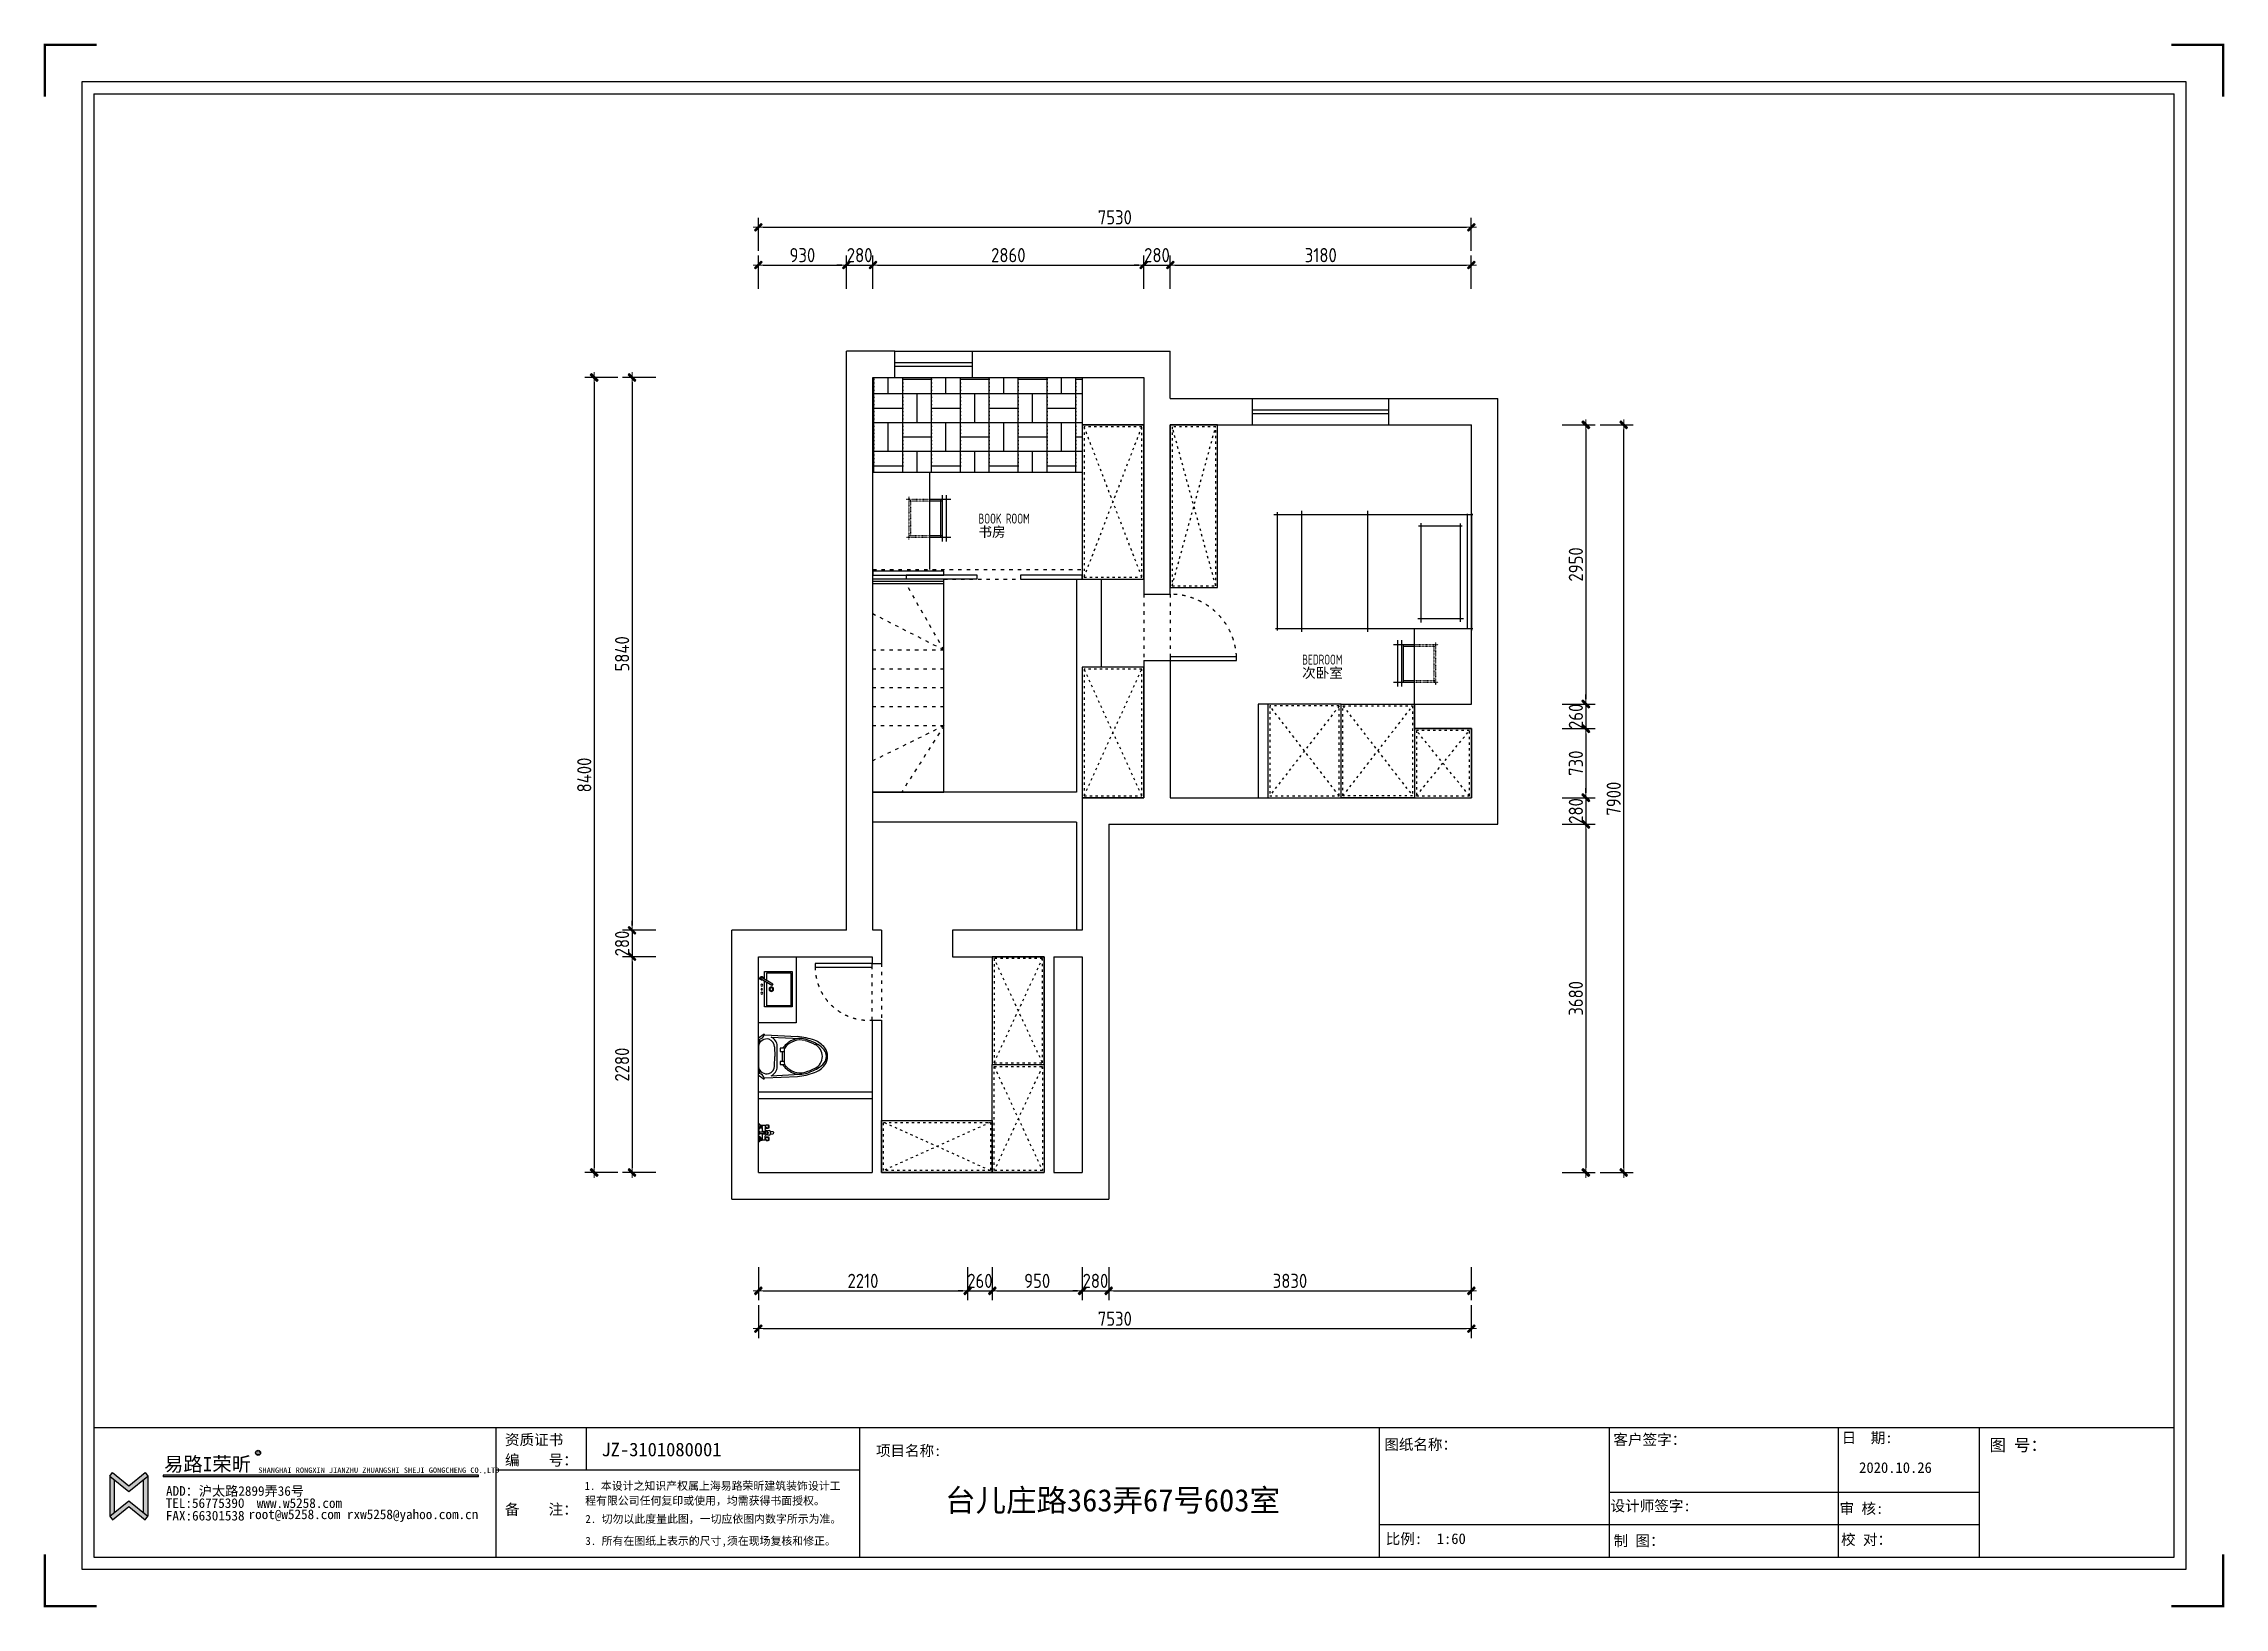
# Model space of a CAD drawing. Header units: millimetres. Extents: x -58733 to 427521, y -235734 to 553534.
# Drawn here: x 49702 to 72734, y 485658 to 502181 of the extents above; entities that cross this region are included whole.
import ezdxf

# ---------------------------------------------------------------- set-up
doc = ezdxf.new("R2010")
doc.units = ezdxf.units.MM
doc.linetypes.add('ACAD_ISO03W100', pattern=[30, 12, -18])
for name, color, linetype in [('00-墙体', 7, 'Continuous'), ('02-洁具及配件（地平图显示）', 1, 'Continuous'), ('02-活动家具', 1, 'Continuous'), ('E-立面活动家具', 1, 'Continuous'), ('图框', 251, 'Continuous'), ('目录文字', 8, 'Continuous')]:
    doc.layers.add(name, color=color, linetype=linetype)
doc.layers.add('P★10 文字说明', color=32, linetype='Continuous', lineweight=0)
doc.layers.add('墙体', color=7, linetype='Continuous', lineweight=30)
doc.styles.add('CCD_DIM', font='ARCHS.SHX')
doc.styles.get("Standard").update_dxf_attribs({"font": 'simsun.ttc'})
doc.styles.add('YQ_DIM', font='SUPEROS.SHX', dxfattribs={"width": 0.8, "bigfont": 'HZDX.SHX'})
doc.styles.add('宋体', font='simsun.ttc', dxfattribs={"height": 120})
doc.styles.add('编号', font='ARCHSTYL.SHX', dxfattribs={"width": 0.8})
doc.styles.add('英文', font='simhei.ttf')
doc.styles.add('黑体', font='simhei.ttf')
doc.dimstyles.new('海龍1：50', dxfattribs={"dimscale": 50, "dimtxt": 3, "dimasz": 1, "dimexe": 2, "dimexo": 2, "dimgap": 0.6, "dimtad": 1, "dimdec": 0, "dimrnd": 5, "dimdsep": 46, "dimtxsty": 'CCD_DIM', "dimblk": 'WS-cj', "dimcen": 1, "dimclrd": 242, "dimclre": 242, "dimclrt": 2, "dimadec": 0, "dimazin": 2, "dimtfac": 1, "dimtdec": 0, "dimtix": 1, "dimtmove": 2, "dimatfit": 3, "dimldrblk": 'CCD_Leader_Arrow', "dimfxl": 5, "dimfxlon": 1, "dimtolj": 1, "dimarcsym": 0})

msp = doc.modelspace()

# ---------------------------------------------------------------- texts
at = {"layer": 'P★10 文字说明', "char_height": 105, "attachment_point": 1, "line_spacing_factor": 0.8, "style": '编号'}
for s, insert in [('BOOK ROOM\\P{\\Fￎￄￗￖ;\\W1;书房}', (59575.7, 497214.7)), ('BEDROOM\\P{\\W1;\\f宋体|b0|i0|c134|p2;次卧室}', (62994.2, 495725))]:
    msp.add_mtext(s, dxfattribs=dict(at, insert=insert))

# ---------------------------------------------------------------- blocks, each defined once
blk = doc.blocks.new('WS-cj')
blk.add_hatch(color=1).paths.add_polyline_path([(0.59, 0.82), (-0.82, -0.59), (-0.59, -0.82), (0.82, 0.59)])
at = {"color": 1, "linetype": 'ByBlock', "lineweight": 0}
for p, q in [((-1.1, 0), (0, 0)), ((0, 0), (1.1, 0))]:
    blk.add_line(p, q, dxfattribs=at)
at = {"color": 1}
blk.add_lwpolyline([(0.59, 0.82), (-0.82, -0.59), (-0.59, -0.82), (0.82, 0.59)], close=True, dxfattribs=at)
blk = doc.blocks.new('*D569')
at = {"color": 242, "lineweight": -2}
for p, q in [((57251, 499591), (57251, 499941)), ((57301, 499841), (58131, 499841)), ((58181, 499591), (58181, 499941))]:
    blk.add_line(p, q, dxfattribs=at)
at = {"layer": 'Defpoints', "color": 0}
for p in [(58181, 499841), (57251, 499441), (58181, 499441)]:
    blk.add_point(p, dxfattribs=at)
at = {"color": 242, "lineweight": -2, "xscale": 50, "yscale": 50, "zscale": 50, "rotation": 180}
blk.add_blockref('WS-cj', (57251, 499841), dxfattribs=at)
at = {"color": 242, "lineweight": -2, "xscale": 50, "yscale": 50, "zscale": 50}
blk.add_blockref('WS-cj', (58181, 499841), dxfattribs=at)
at = {"color": 2, "insert": (57716, 499946), "char_height": 150, "attachment_point": 5, "style": 'CCD_DIM'}
blk.add_mtext('\\A1;930', dxfattribs=at)
blk = doc.blocks.new('CCD_Leader_Arrow')
at = {"color": 1, "linetype": 'ByBlock'}
blk.add_line((0, 0), (-1, 0), dxfattribs=at)
for points in [[(-0.86, 0.67), (-0.6, 0.85), (-0.24, 0), (0, 0)], [(-0.86, -0.67), (-0.6, -0.85), (-0.24, 0), (0, 0)]]:
    blk.add_solid(points, dxfattribs=at)
blk = doc.blocks.new('*D570')
at = {"color": 242, "lineweight": -2}
for p, q in [((58131, 499841), (58081, 499841)), ((58181, 499591), (58181, 499941)), ((58181, 499841), (58461, 499841)), ((58461, 499591), (58461, 499941)), ((58511, 499841), (58561, 499841))]:
    blk.add_line(p, q, dxfattribs=at)
at = {"layer": 'Defpoints', "color": 0}
for p in [(58461, 499841), (58181, 499441), (58461, 499441)]:
    blk.add_point(p, dxfattribs=at)
at = {"color": 242, "lineweight": -2, "xscale": 50, "yscale": 50, "zscale": 50}
blk.add_blockref('WS-cj', (58181, 499841), dxfattribs=at)
at = {"color": 242, "lineweight": -2, "xscale": 50, "yscale": 50, "zscale": 50, "rotation": 180}
blk.add_blockref('WS-cj', (58461, 499841), dxfattribs=at)
at = {"color": 2, "insert": (58321, 499946), "char_height": 150, "attachment_point": 5, "style": 'CCD_DIM'}
blk.add_mtext('\\A1;280', dxfattribs=at)
blk = doc.blocks.new('*D571')
at = {"color": 242, "lineweight": -2}
for p, q in [((58461, 499591), (58461, 499941)), ((58511, 499841), (61271, 499841)), ((61321, 499591), (61321, 499941))]:
    blk.add_line(p, q, dxfattribs=at)
at = {"layer": 'Defpoints', "color": 0}
for p in [(61321, 499841), (58461, 499441), (61321, 499441)]:
    blk.add_point(p, dxfattribs=at)
at = {"color": 242, "lineweight": -2, "xscale": 50, "yscale": 50, "zscale": 50, "rotation": 180}
blk.add_blockref('WS-cj', (58461, 499841), dxfattribs=at)
at = {"color": 242, "lineweight": -2, "xscale": 50, "yscale": 50, "zscale": 50}
blk.add_blockref('WS-cj', (61321, 499841), dxfattribs=at)
at = {"color": 2, "insert": (59891, 499946), "char_height": 150, "attachment_point": 5, "style": 'CCD_DIM'}
blk.add_mtext('\\A1;2860', dxfattribs=at)
blk = doc.blocks.new('*D572')
at = {"color": 242, "lineweight": -2}
for p, q in [((61271, 499841), (61221, 499841)), ((61321, 499591), (61321, 499941)), ((61321, 499841), (61601, 499841)), ((61601, 499591), (61601, 499941)), ((61651, 499841), (61701, 499841))]:
    blk.add_line(p, q, dxfattribs=at)
at = {"layer": 'Defpoints', "color": 0}
for p in [(61601, 499841), (61321, 499441), (61601, 499441)]:
    blk.add_point(p, dxfattribs=at)
at = {"color": 242, "lineweight": -2, "xscale": 50, "yscale": 50, "zscale": 50}
blk.add_blockref('WS-cj', (61321, 499841), dxfattribs=at)
at = {"color": 242, "lineweight": -2, "xscale": 50, "yscale": 50, "zscale": 50, "rotation": 180}
blk.add_blockref('WS-cj', (61601, 499841), dxfattribs=at)
at = {"color": 2, "insert": (61461, 499946), "char_height": 150, "attachment_point": 5, "style": 'CCD_DIM'}
blk.add_mtext('\\A1;280', dxfattribs=at)
blk = doc.blocks.new('*D573')
at = {"color": 242, "lineweight": -2}
for p, q in [((61601, 499591), (61601, 499941)), ((61651, 499841), (64731, 499841)), ((64781, 499591), (64781, 499941))]:
    blk.add_line(p, q, dxfattribs=at)
at = {"layer": 'Defpoints', "color": 0}
for p in [(64781, 499841), (61601, 499441), (64781, 499441)]:
    blk.add_point(p, dxfattribs=at)
at = {"color": 242, "lineweight": -2, "xscale": 50, "yscale": 50, "zscale": 50, "rotation": 180}
blk.add_blockref('WS-cj', (61601, 499841), dxfattribs=at)
at = {"color": 242, "lineweight": -2, "xscale": 50, "yscale": 50, "zscale": 50}
blk.add_blockref('WS-cj', (64781, 499841), dxfattribs=at)
at = {"color": 2, "insert": (63191, 499946), "char_height": 150, "attachment_point": 5, "style": 'CCD_DIM'}
blk.add_mtext('\\A1;3180', dxfattribs=at)
blk = doc.blocks.new('*D574')
at = {"color": 242, "lineweight": -2}
for p, q in [((57251, 499991), (57251, 500341)), ((64781, 499991), (64781, 500341)), ((57301, 500241), (64731, 500241))]:
    blk.add_line(p, q, dxfattribs=at)
at = {"layer": 'Defpoints', "color": 0}
for p in [(64781, 500241), (57251, 499441), (64781, 499441)]:
    blk.add_point(p, dxfattribs=at)
at = {"color": 242, "lineweight": -2, "xscale": 50, "yscale": 50, "zscale": 50, "rotation": 180}
blk.add_blockref('WS-cj', (57251, 500241), dxfattribs=at)
at = {"color": 242, "lineweight": -2, "xscale": 50, "yscale": 50, "zscale": 50}
blk.add_blockref('WS-cj', (64781, 500241), dxfattribs=at)
at = {"color": 2, "insert": (61016, 500346), "char_height": 150, "attachment_point": 5, "style": 'CCD_DIM'}
blk.add_mtext('\\A1;7530', dxfattribs=at)
blk = doc.blocks.new('*D575')
at = {"color": 242, "lineweight": -2}
for p, q in [((57251, 489253), (57251, 488903)), ((59461, 489253), (59461, 488903)), ((57301, 489003), (59411, 489003))]:
    blk.add_line(p, q, dxfattribs=at)
at = {"layer": 'Defpoints', "color": 0}
for p in [(57251, 489403), (59461, 489403), (59461, 489003)]:
    blk.add_point(p, dxfattribs=at)
at = {"color": 242, "lineweight": -2, "xscale": 50, "yscale": 50, "zscale": 50, "rotation": 180}
blk.add_blockref('WS-cj', (57251, 489003), dxfattribs=at)
at = {"color": 242, "lineweight": -2, "xscale": 50, "yscale": 50, "zscale": 50}
blk.add_blockref('WS-cj', (59461, 489003), dxfattribs=at)
at = {"color": 2, "insert": (58356, 489108), "char_height": 150, "attachment_point": 5, "style": 'CCD_DIM'}
blk.add_mtext('\\A1;2210', dxfattribs=at)
blk = doc.blocks.new('*D576')
at = {"color": 242, "lineweight": -2}
for p, q in [((59461, 489253), (59461, 488903)), ((59721, 489253), (59721, 488903)), ((59411, 489003), (59361, 489003)), ((59461, 489003), (59721, 489003)), ((59771, 489003), (59821, 489003))]:
    blk.add_line(p, q, dxfattribs=at)
at = {"layer": 'Defpoints', "color": 0}
for p in [(59461, 489403), (59721, 489403), (59721, 489003)]:
    blk.add_point(p, dxfattribs=at)
at = {"color": 242, "lineweight": -2, "xscale": 50, "yscale": 50, "zscale": 50}
blk.add_blockref('WS-cj', (59461, 489003), dxfattribs=at)
at = {"color": 242, "lineweight": -2, "xscale": 50, "yscale": 50, "zscale": 50, "rotation": 180}
blk.add_blockref('WS-cj', (59721, 489003), dxfattribs=at)
at = {"color": 2, "insert": (59591, 489108), "char_height": 150, "attachment_point": 5, "style": 'CCD_DIM'}
blk.add_mtext('\\A1;260', dxfattribs=at)
blk = doc.blocks.new('*D577')
at = {"color": 242, "lineweight": -2}
for p, q in [((59721, 489253), (59721, 488903)), ((60671, 489253), (60671, 488903)), ((59771, 489003), (60621, 489003))]:
    blk.add_line(p, q, dxfattribs=at)
at = {"layer": 'Defpoints', "color": 0}
for p in [(59721, 489403), (60671, 489403), (60671, 489003)]:
    blk.add_point(p, dxfattribs=at)
at = {"color": 242, "lineweight": -2, "xscale": 50, "yscale": 50, "zscale": 50, "rotation": 180}
blk.add_blockref('WS-cj', (59721, 489003), dxfattribs=at)
at = {"color": 242, "lineweight": -2, "xscale": 50, "yscale": 50, "zscale": 50}
blk.add_blockref('WS-cj', (60671, 489003), dxfattribs=at)
at = {"color": 2, "insert": (60196, 489108), "char_height": 150, "attachment_point": 5, "style": 'CCD_DIM'}
blk.add_mtext('\\A1;950', dxfattribs=at)
blk = doc.blocks.new('*D578')
at = {"color": 242, "lineweight": -2}
for p, q in [((60671, 489253), (60671, 488903)), ((60951, 489253), (60951, 488903)), ((60621, 489003), (60571, 489003)), ((60671, 489003), (60951, 489003)), ((61001, 489003), (61051, 489003))]:
    blk.add_line(p, q, dxfattribs=at)
at = {"layer": 'Defpoints', "color": 0}
for p in [(60671, 489403), (60951, 489403), (60951, 489003)]:
    blk.add_point(p, dxfattribs=at)
at = {"color": 242, "lineweight": -2, "xscale": 50, "yscale": 50, "zscale": 50}
blk.add_blockref('WS-cj', (60671, 489003), dxfattribs=at)
at = {"color": 242, "lineweight": -2, "xscale": 50, "yscale": 50, "zscale": 50, "rotation": 180}
blk.add_blockref('WS-cj', (60951, 489003), dxfattribs=at)
at = {"color": 2, "insert": (60811, 489108), "char_height": 150, "attachment_point": 5, "style": 'CCD_DIM'}
blk.add_mtext('\\A1;280', dxfattribs=at)
blk = doc.blocks.new('*D579')
at = {"color": 242, "lineweight": -2}
for p, q in [((60951, 489253), (60951, 488903)), ((64781, 489253), (64781, 488903)), ((61001, 489003), (64731, 489003))]:
    blk.add_line(p, q, dxfattribs=at)
at = {"layer": 'Defpoints', "color": 0}
for p in [(60951, 489403), (64781, 489403), (64781, 489003)]:
    blk.add_point(p, dxfattribs=at)
at = {"color": 242, "lineweight": -2, "xscale": 50, "yscale": 50, "zscale": 50, "rotation": 180}
blk.add_blockref('WS-cj', (60951, 489003), dxfattribs=at)
at = {"color": 242, "lineweight": -2, "xscale": 50, "yscale": 50, "zscale": 50}
blk.add_blockref('WS-cj', (64781, 489003), dxfattribs=at)
at = {"color": 2, "insert": (62866, 489108), "char_height": 150, "attachment_point": 5, "style": 'CCD_DIM'}
blk.add_mtext('\\A1;3830', dxfattribs=at)
blk = doc.blocks.new('*D580')
at = {"color": 242, "lineweight": -2}
for p, q in [((57251, 488853), (57251, 488503)), ((64781, 488853), (64781, 488503)), ((57301, 488603), (64731, 488603))]:
    blk.add_line(p, q, dxfattribs=at)
at = {"layer": 'Defpoints', "color": 0}
for p in [(57251, 489403), (64781, 489403), (64781, 488603)]:
    blk.add_point(p, dxfattribs=at)
at = {"color": 242, "lineweight": -2, "xscale": 50, "yscale": 50, "zscale": 50, "rotation": 180}
blk.add_blockref('WS-cj', (57251, 488603), dxfattribs=at)
at = {"color": 242, "lineweight": -2, "xscale": 50, "yscale": 50, "zscale": 50}
blk.add_blockref('WS-cj', (64781, 488603), dxfattribs=at)
at = {"color": 2, "insert": (61016, 488708), "char_height": 150, "attachment_point": 5, "style": 'CCD_DIM'}
blk.add_mtext('\\A1;7530', dxfattribs=at)
blk = doc.blocks.new('*D581')
at = {"color": 242, "lineweight": -2}
for p, q in [((56167, 498653), (55817, 498653)), ((55917, 498603), (55917, 492863)), ((56167, 492813), (55817, 492813))]:
    blk.add_line(p, q, dxfattribs=at)
at = {"layer": 'Defpoints', "color": 0}
for p in [(56317, 498653), (55917, 492813), (56317, 492813)]:
    blk.add_point(p, dxfattribs=at)
at = {"color": 242, "lineweight": -2, "xscale": 50, "yscale": 50, "zscale": 50}
for p, rotation in [((55917, 498653), 90), ((55917, 492813), 270)]:
    blk.add_blockref('WS-cj', p, dxfattribs=dict(at, rotation=rotation))
at = {"color": 2, "insert": (55812, 495733), "char_height": 150, "attachment_point": 5, "rotation": 90, "style": 'CCD_DIM'}
blk.add_mtext('\\A1;5840', dxfattribs=at)
blk = doc.blocks.new('*D582')
at = {"color": 242, "lineweight": -2}
for p, q in [((55917, 492863), (55917, 492913)), ((56167, 492813), (55817, 492813)), ((55917, 492813), (55917, 492533)), ((56167, 492533), (55817, 492533)), ((55917, 492483), (55917, 492433))]:
    blk.add_line(p, q, dxfattribs=at)
at = {"layer": 'Defpoints', "color": 0}
for p in [(56317, 492813), (55917, 492533), (56317, 492533)]:
    blk.add_point(p, dxfattribs=at)
at = {"color": 242, "lineweight": -2, "xscale": 50, "yscale": 50, "zscale": 50}
for p, rotation in [((55917, 492813), 270), ((55917, 492533), 90)]:
    blk.add_blockref('WS-cj', p, dxfattribs=dict(at, rotation=rotation))
at = {"color": 2, "insert": (55812, 492673), "char_height": 150, "attachment_point": 5, "rotation": 90, "style": 'CCD_DIM'}
blk.add_mtext('\\A1;280', dxfattribs=at)
blk = doc.blocks.new('*D583')
at = {"color": 242, "lineweight": -2}
for p, q in [((56167, 492533), (55817, 492533)), ((55917, 492483), (55917, 490303)), ((56167, 490253), (55817, 490253))]:
    blk.add_line(p, q, dxfattribs=at)
at = {"layer": 'Defpoints', "color": 0}
for p in [(56317, 492533), (55917, 490253), (56317, 490253)]:
    blk.add_point(p, dxfattribs=at)
at = {"color": 242, "lineweight": -2, "xscale": 50, "yscale": 50, "zscale": 50}
for p, rotation in [((55917, 492533), 90), ((55917, 490253), 270)]:
    blk.add_blockref('WS-cj', p, dxfattribs=dict(at, rotation=rotation))
at = {"color": 2, "insert": (55812, 491393), "char_height": 150, "attachment_point": 5, "rotation": 90, "style": 'CCD_DIM'}
blk.add_mtext('\\A1;2280', dxfattribs=at)
blk = doc.blocks.new('*D584')
at = {"color": 242, "lineweight": -2}
for p, q in [((55767, 498653), (55417, 498653)), ((55517, 498603), (55517, 490303)), ((55767, 490253), (55417, 490253))]:
    blk.add_line(p, q, dxfattribs=at)
at = {"layer": 'Defpoints', "color": 0}
for p in [(56317, 498653), (55517, 490253), (56317, 490253)]:
    blk.add_point(p, dxfattribs=at)
at = {"color": 242, "lineweight": -2, "xscale": 50, "yscale": 50, "zscale": 50}
for p, rotation in [((55517, 498653), 90), ((55517, 490253), 270)]:
    blk.add_blockref('WS-cj', p, dxfattribs=dict(at, rotation=rotation))
at = {"color": 2, "insert": (55412, 494453), "char_height": 150, "attachment_point": 5, "rotation": 90, "style": 'CCD_DIM'}
blk.add_mtext('\\A1;8400', dxfattribs=at)
blk = doc.blocks.new('*D585')
at = {"color": 242, "lineweight": -2}
for p, q in [((65740, 498153), (66090, 498153)), ((65990, 498103), (65990, 495253)), ((65740, 495203), (66090, 495203))]:
    blk.add_line(p, q, dxfattribs=at)
at = {"layer": 'Defpoints', "color": 0}
for p in [(65590, 498153), (65590, 495203), (65990, 495203)]:
    blk.add_point(p, dxfattribs=at)
at = {"color": 242, "lineweight": -2, "xscale": 50, "yscale": 50, "zscale": 50}
for p, rotation in [((65990, 498153), 90), ((65990, 495203), 270)]:
    blk.add_blockref('WS-cj', p, dxfattribs=dict(at, rotation=rotation))
at = {"color": 2, "insert": (65885, 496678), "char_height": 150, "attachment_point": 5, "rotation": 90, "style": 'CCD_DIM'}
blk.add_mtext('\\A1;2950', dxfattribs=at)
blk = doc.blocks.new('*D586')
at = {"color": 242, "lineweight": -2}
for p, q in [((65740, 495203), (66090, 495203)), ((65990, 495253), (65990, 495303)), ((65990, 495203), (65990, 494943)), ((65740, 494943), (66090, 494943)), ((65990, 494893), (65990, 494843))]:
    blk.add_line(p, q, dxfattribs=at)
at = {"layer": 'Defpoints', "color": 0}
for p in [(65590, 495203), (65590, 494943), (65990, 494943)]:
    blk.add_point(p, dxfattribs=at)
at = {"color": 242, "lineweight": -2, "xscale": 50, "yscale": 50, "zscale": 50}
for p, rotation in [((65990, 495203), 270), ((65990, 494943), 90)]:
    blk.add_blockref('WS-cj', p, dxfattribs=dict(at, rotation=rotation))
at = {"color": 2, "insert": (65885, 495073), "char_height": 150, "attachment_point": 5, "rotation": 90, "style": 'CCD_DIM'}
blk.add_mtext('\\A1;260', dxfattribs=at)
blk = doc.blocks.new('*D587')
at = {"color": 242, "lineweight": -2}
for p, q in [((65740, 494943), (66090, 494943)), ((65990, 494893), (65990, 494263)), ((65740, 494213), (66090, 494213))]:
    blk.add_line(p, q, dxfattribs=at)
at = {"layer": 'Defpoints', "color": 0}
for p in [(65590, 494943), (65590, 494213), (65990, 494213)]:
    blk.add_point(p, dxfattribs=at)
at = {"color": 242, "lineweight": -2, "xscale": 50, "yscale": 50, "zscale": 50}
for p, rotation in [((65990, 494943), 90), ((65990, 494213), 270)]:
    blk.add_blockref('WS-cj', p, dxfattribs=dict(at, rotation=rotation))
at = {"color": 2, "insert": (65885, 494578), "char_height": 150, "attachment_point": 5, "rotation": 90, "style": 'CCD_DIM'}
blk.add_mtext('\\A1;730', dxfattribs=at)
blk = doc.blocks.new('*D588')
at = {"color": 242, "lineweight": -2}
for p, q in [((65990, 494263), (65990, 494313)), ((65740, 494213), (66090, 494213)), ((65990, 494213), (65990, 493933)), ((65740, 493933), (66090, 493933)), ((65990, 493883), (65990, 493833))]:
    blk.add_line(p, q, dxfattribs=at)
at = {"layer": 'Defpoints', "color": 0}
for p in [(65590, 494213), (65590, 493933), (65990, 493933)]:
    blk.add_point(p, dxfattribs=at)
at = {"color": 242, "lineweight": -2, "xscale": 50, "yscale": 50, "zscale": 50}
for p, rotation in [((65990, 494213), 270), ((65990, 493933), 90)]:
    blk.add_blockref('WS-cj', p, dxfattribs=dict(at, rotation=rotation))
at = {"color": 2, "insert": (65885, 494073), "char_height": 150, "attachment_point": 5, "rotation": 90, "style": 'CCD_DIM'}
blk.add_mtext('\\A1;280', dxfattribs=at)
blk = doc.blocks.new('*D589')
at = {"color": 242, "lineweight": -2}
for p, q in [((65740, 493933), (66090, 493933)), ((65990, 493883), (65990, 490303)), ((65740, 490253), (66090, 490253))]:
    blk.add_line(p, q, dxfattribs=at)
at = {"layer": 'Defpoints', "color": 0}
for p in [(65590, 493933), (65590, 490253), (65990, 490253)]:
    blk.add_point(p, dxfattribs=at)
at = {"color": 242, "lineweight": -2, "xscale": 50, "yscale": 50, "zscale": 50}
for p, rotation in [((65990, 493933), 90), ((65990, 490253), 270)]:
    blk.add_blockref('WS-cj', p, dxfattribs=dict(at, rotation=rotation))
at = {"color": 2, "insert": (65885, 492093), "char_height": 150, "attachment_point": 5, "rotation": 90, "style": 'CCD_DIM'}
blk.add_mtext('\\A1;3680', dxfattribs=at)
blk = doc.blocks.new('*D590')
at = {"color": 242, "lineweight": -2}
for p, q in [((66140, 498153), (66490, 498153)), ((66390, 490303), (66390, 498103)), ((66140, 490253), (66490, 490253))]:
    blk.add_line(p, q, dxfattribs=at)
at = {"layer": 'Defpoints', "color": 0}
for p in [(65590, 498153), (66390, 498153), (65590, 490253)]:
    blk.add_point(p, dxfattribs=at)
at = {"color": 242, "lineweight": -2, "xscale": 50, "yscale": 50, "zscale": 50}
for p, rotation in [((66390, 498153), 90), ((66390, 490253), 270)]:
    blk.add_blockref('WS-cj', p, dxfattribs=dict(at, rotation=rotation))
at = {"color": 2, "insert": (66285, 494203), "char_height": 150, "attachment_point": 5, "rotation": 90, "style": 'CCD_DIM'}
blk.add_mtext('\\A1;7900', dxfattribs=at)
blk = doc.blocks.new('图框1比60')
h = blk.add_hatch(color=8)
edge = h.paths.add_edge_path()
edge.add_ellipse((163710, 45505), major_axis=(-0.2, 29.4), ratio=1, start_angle=269.6878, end_angle=449.6878)
edge.add_ellipse((163710, 45505), major_axis=(-0.2, 29.4), ratio=1, start_angle=89.5622, end_angle=269.5622)
edge = h.paths.add_edge_path(flags=16)
edge.add_ellipse((163710, 45505), major_axis=(0, 24.9), ratio=1, start_angle=269.966, end_angle=449.966)
edge.add_ellipse((163710, 45505), major_axis=(0, 24.9), ratio=1, start_angle=89.8872, end_angle=269.8872)
h = blk.add_hatch(color=8)
h.paths.add_polyline_path([(162213, 45056), (162434, 45236), (162401, 45277), (162213, 45124), (162025, 45277), (161992, 45236)])
h.paths.add_polyline_path([(162213, 44882), (162401, 44729), (162434, 44770), (162213, 44950), (161992, 44770), (162025, 44729)])
h = blk.add_hatch(color=8)
h.paths.add_polyline_path([(162044, 45193), (161992, 45236), (161992, 44770), (162044, 44813)])
h.paths.add_polyline_path([(162434, 45236), (162381, 45193), (162381, 44813), (162434, 44770)])
blk.add_hatch(color=8).paths.add_polyline_path([(162610, 45245), (162610, 45227), (166263, 45227), (166263, 45245)])
at = {"layer": '目录文字'}
h = blk.add_hatch(color=8, dxfattribs=at)
edge = h.paths.add_edge_path()
edge.add_ellipse((163710, 45505), major_axis=(-0.2, 29.4), ratio=1, start_angle=89.5622, end_angle=269.5622)
edge.add_ellipse((163710, 45505), major_axis=(-0.2, 29.4), ratio=1, start_angle=269.6621, end_angle=449.6621)
edge = h.paths.add_edge_path(flags=16)
edge.add_ellipse((163710, 45505), major_axis=(0, 24.9), ratio=1, start_angle=90.0288, end_angle=270.0288, ccw=False)
edge.add_ellipse((163710, 45505), major_axis=(0, 24.9), ratio=1, start_angle=-89.8872, end_angle=90.1128, ccw=False)
h.paths.add_polyline_path([(163689, 45539), (163733, 45539), (163733, 45472), (163689, 45472)], flags=9)
at = {"color": 8}
for p, q in [((176692, 45797), (176692, 44297)), ((161992, 45236), (162025, 45277)), ((161992, 45236), (161992, 44770)), ((161992, 45236), (162213, 45056)), ((162025, 45277), (162213, 45124)), ((162213, 45124), (162401, 45277)), ((162213, 45056), (162434, 45236)), ((162401, 45277), (162434, 45236)), ((162434, 45236), (162434, 44770)), ((166263, 45245), (162610, 45245)), ((166263, 45227), (162610, 45227)), ((166263, 45227), (166263, 45245)), ((162044, 45193), (162044, 44813)), ((162381, 45193), (162381, 44813)), ((161992, 44770), (162213, 44950)), ((161992, 44770), (162025, 44729)), ((162025, 44729), (162213, 44882)), ((162213, 44950), (162434, 44770)), ((162213, 44882), (162401, 44729)), ((162401, 44729), (162434, 44770))]:
    blk.add_line(p, q, dxfattribs=at)
blk.add_ellipse((163710, 45505, 0), major_axis=(0.1, 29.4), ratio=1, start_param=1.575118209033049, end_param=7.858303516212636, dxfattribs=at)
at = {"layer": '图框', "color": 121}
for p, q in [((161670, 61389), (161670, 44157)), ((186038, 61389), (161670, 61389)), ((186038, 44157), (186038, 61389)), ((161670, 44157), (186038, 44157))]:
    blk.add_line(p, q, dxfattribs=at)
at = {"layer": '图框', "color": 8}
for p, q in [((161809, 61249), (161809, 44297)), ((161809, 61249), (161809, 45797)), ((161809, 61249), (185898, 61249)), ((185898, 44297), (185898, 61249)), ((185898, 45797), (185898, 61249)), ((161809, 45797), (185898, 45797)), ((161809, 45797), (185898, 45797)), ((166465, 45797), (166465, 44297)), ((167511, 45797), (167511, 45305)), ((170675, 45797), (170675, 44297)), ((176692, 45797), (176692, 44297)), ((179360, 44297), (179360, 45797)), ((182010, 45797), (182010, 44297)), ((183644, 44297), (183644, 45797)), ((170675, 45305), (166465, 45305)), ((182010, 45047), (179360, 45047)), ((183644, 45047), (182010, 45047)), ((179360, 44672), (176692, 44672)), ((182010, 44672), (179360, 44672)), ((183644, 44672), (182010, 44672)), ((161809, 44297), (185898, 44297))]:
    blk.add_line(p, q, dxfattribs=at)
at = {"layer": '图框', "color": 121, "const_width": 28.3}
for points in [[(161841, 61818), (161241, 61818), (161241, 61217)], [(185866, 61818), (186467, 61818), (186467, 61217)], [(161841, 43728), (161241, 43728), (161241, 44329)], [(185866, 43728), (186467, 43728), (186467, 44329)]]:
    blk.add_lwpolyline(points, dxfattribs=at)
at = {"layer": '目录文字', "color": 8}
blk.add_line((162610, 45245), (162610, 45227), dxfattribs=at)
blk.add_ellipse((163710, 45505, 0), major_axis=(0.4, 24.9), ratio=1, start_param=1.571448490114663, end_param=7.854633797294249, dxfattribs=at)
for s, height, style, width, p in [('资质证书', 123.8, '宋体', 0.999898, (166569, 45595)), ('客户签字：', 123.8, '宋体', 0.999898, (179405, 45596)), ('日  期:', 123.8, '宋体', 0.999898, (182048, 45618)), ('易路I荣昕', 164.1, '黑体', 0.999898, (162621, 45292)), ('R', 44.9, 'YQ_DIM', 0.8, (163698, 45483, 0)), ('编    号：', 123.8, '宋体', 0.999898, (166569, 45359)), ('项目名称:', 123.3, '黑体', 0.999898, (170866, 45468)), ('图纸名称：', 123.3, '黑体', 0.999898, (176753, 45540)), ('图 号：', 139.1, '宋体', 0.999898, (183761, 45526)), ('SHANGHAI RONGXIN JIANZHU ZHUANGSHI SHEJI GONGCHENG CO.,LTD', 61.54, '英文', 0.999898, (163713, 45273)), ('2020.10.26', 123.8, '宋体', 0.999898, (182251, 45272)), ('TEL:56775390', 111.72, '英文', 0.999898, (162641, 44867)), ('ADD：沪太路2899弄36号', 111.72, '英文', 0.999898, (162644, 45007)), ('www.w5258.com', 111.72, '英文', 0.999898, (163695, 44867)), ('1. 本设计之知识产权属上海易路荣昕建筑装饰设计工', 92.51, '黑体', 0.999898, (167491, 45076)), ('程有限公司任何复印或使用，均需获得书面授权。', 92.51, '黑体', 0.999898, (167498, 44904)), ('台儿庄路363弄67号603室', 258.72, '宋体', 0.999898, (171666, 44826)), ('设计师签字:', 123.8, '宋体', 0.999898, (179372, 44829)), ('FAX:66301538', 111.72, '英文', 0.999898, (162642, 44721)), ('root@w5258.com rxw5258@yahoo.com.cn', 111.72, '英文', 0.999898, (163600, 44737)), ('备    注：', 123.8, '宋体', 0.999898, (166569, 44788)), ('2. 切勿以此度量此图，一切应依图内数字所示为准。', 92.51, '黑体', 0.999898, (167500, 44693)), ('审 核:', 123.8, '宋体', 0.999898, (182025, 44798)), ('3. 所有在图纸上表示的尺寸,须在现场复核和修正。', 92.51, '黑体', 0.999898, (167500, 44438)), ('比例:  1:60', 123.8, '宋体', 0.999898, (176769, 44448)), ('制 图：', 123.8, '宋体', 0.999898, (179407, 44425)), ('校 对：', 123.8, '宋体', 0.999898, (182041, 44438))]:
    blk.add_text(s, height=height, dxfattribs=dict(at, style=style, width=width)).set_placement(p)
at = {"layer": '目录文字', "width": 1}
blk.add_text('JZ-3101080001', height=157.18, dxfattribs=at).set_placement((167687, 45465))
blk = doc.blocks.new('zw$DBEA')
for p, q in [((2102, 1237), (0, 1237)), ((36, 1266), (36, 20)), ((36, 1253), (36, 16)), ((2045, 30), (2045, 1248)), ((2086, 1253), (2086, 16)), ((16, 37), (2102, 37))]:
    blk.add_line(p, q)
at = {"color": 251}
for p, q in [((292, 1277), (292, 0)), ((987, 1277), (987, 0)), ((1526, 1121), (1990, 1121)), ((1556, 100), (1556, 1149)), ((1966, 1144), (1966, 106)), ((2003, 139), (1520, 139))]:
    blk.add_line(p, q, dxfattribs=at)
blk = doc.blocks.new('A$C47FE7B04')
for p, q in [((12, 67), (28, 412)), ((466, 67), (450, 412)), ((42, 0), (0, 60)), ((436, 0), (478, 60)), ((436, 0), (42, 0))]:
    blk.add_line(p, q)
at = {"color": 251}
for p, q in [((35, 136), (50, 437)), ((153, 278), (153, 229)), ((185, 271), (293, 271)), ((186, 229), (186, 271)), ((292, 256), (186, 256)), ((292, 271), (292, 229)), ((325, 229), (325, 278)), ((443, 136), (428, 437)), ((94, 14), (55, 14)), ((350, 200), (128, 200)), ((138, 171), (239, 175)), ((153, 229), (186, 229)), ((340, 171), (239, 175)), ((292, 229), (325, 229)), ((424, 14), (384, 14)), ((76, 0), (403, 0)), ((436, 0), (436, 0))]:
    blk.add_line(p, q, dxfattribs=at)
for centre, radius, start, end in [((305, 501), 254, 128, 158.7), ((239, 580), 151, 53.3224, 126.6999), ((173, 501), 254, 21.3, 52), ((704, 355), 678, 159.5, 175.2), ((-226, 355), 678, 4.8, 20.5), ((76, 64), 63.8, 177, 184.041), ((402, 64), 63.8, 355.9513, 3)]:
    blk.add_arc(centre, radius, start, end)
for centre, radius, start, end in [((302, 523), 216, 127.6232, 150.6955), ((239, 607), 111, 90, 128.3644), ((239, 607), 111, 51.6356, 90), ((176, 523), 216, 29.3045, 52.3768), ((256, 441), 206, 164.0575, 208.1206), ((667, 317), 635, 150.6001, 163.4407), ((256, 441), 191, 164.0809, 199.8651), ((667, 317), 620, 152.8687, 163.4334), ((239, 536), 140, 27.1313, 152.8687), ((-189, 317), 620, 16.5666, 27.1313), ((-189, 317), 635, 16.5593, 29.3999), ((222, 441), 191, 340.1349, 15.9191), ((222, 441), 206, 331.8794, 15.9425), ((291, 457), 244, 207.4735, 235.4741), ((291, 457), 229, 200.5577, 226.0032), ((185, 347), 76.2, 226.0032, 270), ((293, 347), 76.2, 270, 313.9968), ((187, 457), 244, 304.5259, 332.5265), ((187, 457), 229, 313.9968, 339.4423), ((5, 10), 49.9, 81.6639, 95.7795), ((5, 10), 49.9, 4.936, 81.6639), ((137, 88), 112, 94.5, 155.1), ((144, 89), 89.8, 164.9956, 261.9532), ((141, 82), 89.1, 92.2, 160.4), ((337, 82), 89.1, 19.6, 87.8), ((334, 89), 89.8, 278.0468, 15.0044), ((341, 88), 112, 24.9, 85.5), ((473, 10), 49.9, 98.403, 175.064), ((473, 10), 49.9, 84.2205, 98.403)]:
    blk.add_arc(centre, radius, start, end, dxfattribs=at)
blk = doc.blocks.new('A$C148A1841')
at = {"extrusion": (0, 1, 0)}
for p, q in [((0, 360), (0, 0)), ((95, 360), (0, 360)), ((460, 360), (125, 360)), ((460, 0), (460, 360)), ((0, 0), (460, 0))]:
    blk.add_line(p, q, dxfattribs=at)
at = {"color": 251, "ltscale": 10, "extrusion": (0, 1, 0)}
for p, q in [((15, 330), (15, 15)), ((114, 330), (15, 330)), ((445, 330), (143, 330)), ((445, 15), (445, 330)), ((15, 15), (445, 15))]:
    blk.add_line(p, q, dxfattribs=at)
at = {"color": 251}
for p, q in [((230, 288), (230, 304)), ((198, 271), (216, 271)), ((230, 254), (230, 238)), ((246, 271), (263, 271))]:
    blk.add_line(p, q, dxfattribs=at)
at = {"color": 251, "ltscale": 10}
blk.add_lwpolyline([(162, 252), (183, 266), (98, 402, 1), (77, 389)], format="xyb", close=True, dxfattribs=at)
at = {"color": 251}
for radius in [29.4, 19.8]:
    blk.add_circle((230, 271), radius, dxfattribs=at)
at = {"color": 251, "ltscale": 10}
blk.add_arc((88, 396), 25, 331.6515, 271.6515, dxfattribs=at)
at = {"color": 251}
for centre, major_axis, start_param, end_param in [((177, 396), (-9.43, 9.43), 0.785398, 7.068583), ((230, 396), (-6.29, 6.29), 0.785398, 7.068583), ((283, 396), (9.43, 9.43), 2.356194490192192, 8.639379797371777)]:
    blk.add_ellipse(centre, major_axis=major_axis, ratio=1, start_param=start_param, end_param=end_param, dxfattribs=at)
blk = doc.blocks.new('A$C2EBB641D')
for p, q in [((267, 733), (267, 0)), ((333, 733), (333, 0)), ((533, 667), (200, 667)), ((200, 67), (533, 67))]:
    blk.add_line(p, q)
at = {"color": 250, "linetype": 'ACAD_ISO03W100', "ltscale": 0.1}
for p, q in [((867, 27), (867, 707)), ((907, 667), (533, 667)), ((853, 640), (533, 640)), ((840, 80), (840, 653)), ((533, 93), (853, 93)), ((533, 67), (907, 67))]:
    blk.add_line(p, q, dxfattribs=at)
at = {"color": 251}
for p, q in [((533, 640), (347, 640)), ((360, 653), (360, 80)), ((347, 93), (533, 93))]:
    blk.add_line(p, q, dxfattribs=at)
blk = doc.blocks.new('A$C161B1048')
for p, q in [((0, 159), (58, 159)), ((0, 151), (0, 159)), ((0, 151), (16, 135)), ((16, 135), (19, 135)), ((19, 130), (16, 128)), ((16, 128), (16, 122)), ((16, 122), (19, 120)), ((19, 120), (16, 118)), ((16, 118), (16, 89)), ((18, 87), (18, 86)), ((19, 135), (19, 130)), ((39, 120), (86, 120)), ((40, 135), (40, 130)), ((43, 135), (40, 135)), ((40, 130), (42, 128)), ((42, 122), (40, 120)), ((42, 128), (42, 122)), ((58, 151), (43, 135)), ((43, 87), (55, 87)), ((43, 86), (43, 87)), ((58, 159), (58, 151)), ((70, 46), (79, 84)), ((70, 44), (70, 44)), ((119, 159), (71, 159)), ((75, 74), (75, 67)), ((79, 34), (82, 5)), ((86, 147), (85, 147)), ((86, 147), (86, 100)), ((95, 147), (86, 147)), ((86, 100), (104, 100)), ((86, 89), (86, 85)), ((86, 89), (104, 89)), ((88, 0), (95, 0)), ((95, 147), (104, 147)), ((102, 0), (95, 0)), ((104, 147), (104, 100)), ((104, 147), (106, 147)), ((104, 120), (171, 120)), ((104, 89), (104, 85)), ((111, 34), (107, 5)), ((111, 84), (120, 46)), ((190, 159), (132, 159)), ((132, 159), (132, 151)), ((132, 151), (147, 135)), ((147, 87), (134, 87)), ((147, 135), (150, 135)), ((147, 86), (147, 87)), ((150, 130), (148, 128)), ((148, 128), (148, 122)), ((148, 122), (150, 120)), ((150, 135), (150, 130)), ((172, 120), (171, 120)), ((171, 87), (171, 87)), ((171, 87), (171, 86)), ((172, 135), (172, 130)), ((175, 135), (172, 135)), ((172, 130), (174, 128)), ((174, 122), (172, 120)), ((174, 128), (174, 122)), ((174, 89), (174, 118)), ((190, 151), (175, 135)), ((190, 151), (190, 159))]:
    blk.add_line(p, q)
at = {"color": 251}
for p, q in [((58, 151), (0, 151)), ((15, 54), (20, 78)), ((18, 87), (43, 87)), ((18, 86), (43, 86)), ((19, 135), (29, 135)), ((19, 130), (29, 130)), ((19, 120), (29, 120)), ((31, 52), (19, 52)), ((23, 128), (21, 130)), ((21, 120), (23, 122)), ((23, 128), (26, 130)), ((23, 122), (23, 128)), ((23, 122), (26, 120)), ((40, 135), (29, 135)), ((40, 130), (29, 130)), ((40, 120), (29, 120)), ((31, 52), (42, 52)), ((35, 128), (32, 130)), ((35, 122), (32, 120)), ((35, 128), (37, 130)), ((35, 122), (35, 128)), ((37, 120), (35, 122)), ((46, 54), (41, 78)), ((76, 58), (74, 63)), ((79, 57), (76, 58)), ((80, 67), (79, 57)), ((89, 65), (93, 53)), ((93, 53), (98, 53)), ((98, 53), (101, 65)), ((110, 68), (110, 57)), ((110, 57), (114, 58)), ((115, 74), (114, 69)), ((114, 58), (116, 65)), ((121, 44), (121, 44)), ((132, 151), (190, 151)), ((143, 54), (149, 78)), ((171, 87), (147, 87)), ((171, 86), (147, 86)), ((159, 52), (147, 52)), ((150, 135), (161, 135)), ((150, 130), (161, 130)), ((150, 120), (161, 120)), ((155, 128), (153, 130)), ((153, 120), (155, 122)), ((155, 128), (158, 130)), ((155, 122), (155, 128)), ((155, 122), (158, 120)), ((159, 52), (171, 52)), ((172, 135), (161, 135)), ((172, 130), (161, 130)), ((172, 120), (161, 120)), ((167, 128), (164, 130)), ((167, 122), (164, 120)), ((167, 128), (169, 130)), ((167, 122), (167, 128)), ((169, 120), (167, 122)), ((175, 54), (169, 78))]:
    blk.add_line(p, q, dxfattribs=at)
for centre, radius, start, end in [((216, 37), 206, 167.1247, 175.6663), ((32, 106), 57, 247.8225, 268.6863), ((19, 81), 4.17, 95.2861, 155.1491), ((18, 89), 2.26, 180, 283.6855), ((29, 106), 57, 271.3137, 292.1775), ((42, 81), 4.17, 24.8509, 84.7139), ((-155, 37), 206, 4.3337, 12.8753), ((55, 66), 20.9, 23.4502, 90), ((76, 43), 6.14, 155.6461, 180), ((76, 43), 6.14, 180, 221.2126), ((86, 163), 16.1, 196.4663, 264.7097), ((85, 51), 18.4, 221.2126, 244.6886), ((91, 64), 32.8, 244.6886, 258.9162), ((80, 84), 0.732, 111.5874, 180), ((80, 84), 0.732, 180, 248.4126), ((87, 66), 20.2, 99.3077, 111.5874), ((87, 102), 20.2, 248.4126, 260.6923), ((88, 6), 5.6, 186.0979, 272.3749), ((93, 94), 9.16, 140.1022, 219.8978), ((92, 37), 49.5, 96.7319, 99.3077), ((92, 131), 49.5, 260.6923, 266.1163), ((95, 85), 53.9, 258.9162, 270), ((87, 85), 0.443, 180, 247.4671), ((91, 95), 11, 247.4671, 260.2489), ((93, 111), 26.9, 260.2489, 265.9284), ((95, 178), 96.5, 266.1163, 270), ((95, 136), 52.2, 265.9284, 270), ((95, 136), 52.2, 270, 274.0716), ((95, 178), 96.5, 270, 273.8837), ((95, 85), 53.9, 270, 281.0838), ((97, 111), 26.9, 274.0716, 279.7511), ((100, 95), 11, 279.7511, 292.5329), ((98, 131), 49.5, 273.8837, 279.3077), ((102, 6), 5.6, 267.6251, 353.9021), ((97, 94), 9.16, 320.1022, 39.8978), ((98, 37), 49.5, 80.6923, 83.2681), ((104, 85), 0.443, 292.5329, 0), ((99, 64), 32.8, 281.0838, 295.3114), ((104, 163), 16.1, 275.2903, 343.5337), ((103, 66), 20.2, 68.4126, 80.6923), ((103, 102), 20.2, 279.3077, 291.5874), ((110, 84), 0.732, 291.5874, 0), ((110, 84), 0.732, 360, 68.4126), ((105, 51), 18.4, 295.3114, 318.7874), ((134, 66), 20.9, 90, 156.5498), ((115, 43), 6.14, 318.7874, 0), ((115, 43), 6.14, 0, 24.3539), ((345, 37), 206, 167.1247, 175.6663), ((160, 106), 57, 247.8225, 268.6863), ((147, 81), 4.17, 95.2861, 155.1491), ((158, 106), 57, 271.3137, 292.1775), ((172, 89), 2.26, 256.3145, 0), ((171, 81), 4.17, 24.8509, 84.7139), ((172, 118), 2, 0, 90), ((-27, 37), 206, 4.3337, 12.8753)]:
    blk.add_arc(centre, radius, start, end)
for centre, radius, start, end in [((11, 60), 7.1, 268.6863, 306.614), ((-79, 60), 94, 356.2802, 9.9331), ((19, 57), 4.74, 212.3784, 270), ((30, 73), 10.8, 86.7185, 152.529), ((31, 73), 10.8, 27.471, 93.2815), ((42, 57), 4.74, 270, 327.6216), ((140, 60), 94, 170.0669, 183.7198), ((51, 60), 7.1, 233.386, 271.3137), ((95, 100), 17, 122.2278, 235.4154), ((84, 94), 5.2, 68.9619, 78.2634), ((84, 95), 5.2, 281.7366, 291.0381), ((84, 94), 4.83, 47.1211, 68.9619), ((84, 95), 4.83, 291.0381, 312.8789), ((84, 94), 4.53, 24.0405, 47.1211), ((84, 95), 4.53, 312.8789, 335.9595), ((85, 94), 4.18, 0, 24.0405), ((85, 94), 4.18, 335.9595, 0), ((94, 94), 4.18, 155.9595, 180), ((94, 94), 4.18, 180, 204.0405), ((95, 94), 4.53, 132.8789, 155.9595), ((95, 95), 4.53, 204.0405, 227.1211), ((95, 94), 4.83, 111.0381, 132.8789), ((95, 95), 4.83, 227.1211, 248.9619), ((95, 94), 5.2, 90, 111.0381), ((95, 95), 5.2, 248.9619, 270), ((95, 94), 5.2, 68.9619, 90), ((95, 95), 5.2, 270, 291.0381), ((95, 94), 4.83, 47.1211, 68.9619), ((95, 95), 4.83, 291.0381, 312.8789), ((95, 94), 4.53, 24.0405, 47.1211), ((95, 95), 4.53, 312.8789, 335.9595), ((96, 94), 4.18, 0, 24.0405), ((96, 94), 4.18, 335.9595, 0), ((106, 94), 4.18, 155.9595, 180), ((106, 94), 4.18, 180, 204.0405), ((106, 94), 4.53, 132.8789, 155.9595), ((106, 95), 4.53, 204.0405, 227.1211), ((106, 94), 4.83, 111.0381, 132.8789), ((106, 95), 4.83, 227.1211, 248.9619), ((95, 100), 17, 304.4767, 58.4244), ((106, 94), 5.2, 101.7366, 111.0381), ((106, 95), 5.2, 248.9619, 258.2634), ((139, 60), 7.1, 268.6863, 306.614), ((49, 60), 94, 356.2802, 9.9331), ((147, 57), 4.74, 212.3784, 270), ((158, 73), 10.8, 86.7185, 152.529), ((160, 73), 10.8, 27.471, 93.2815), ((171, 57), 4.74, 270, 327.6216), ((269, 60), 94, 170.0669, 183.7198), ((179, 60), 7.1, 233.386, 271.3137)]:
    blk.add_arc(centre, radius, start, end, dxfattribs=at)

# ---------------------------------------------------------------- dimensions: what is measured, and where the dimension line sits
for base, p1, p2, picture, middle in [((64781.3, 500240.8), (57251.3, 499440.8), (64781.3, 499440.8), '*D574', (61016.3, 500345.8)), ((58181.3, 499840.8), (57251.3, 499440.8), (58181.3, 499440.8), '*D569', (57716.3, 499945.8)), ((58461.3, 499840.8), (58181.3, 499440.8), (58461.3, 499440.8), '*D570', (58321.3, 499945.8)), ((61321.3, 499840.8), (58461.3, 499440.8), (61321.3, 499440.8), '*D571', (59891.3, 499945.8)), ((61601.3, 499840.8), (61321.3, 499440.8), (61601.3, 499440.8), '*D572', (61461.3, 499945.8)), ((64781.3, 499840.8), (61601.3, 499440.8), (64781.3, 499440.8), '*D573', (63191.3, 499945.8)), ((59461.3, 489002.5), (57251.3, 489402.5), (59461.3, 489402.5), '*D575', (58356.3, 489107.5)), ((64781.3, 488602.5), (57251.3, 489402.5), (64781.3, 489402.5), '*D580', (61016.3, 488707.5)), ((59721.3, 489002.5), (59461.3, 489402.5), (59721.3, 489402.5), '*D576', (59591.3, 489107.5)), ((60671.3, 489002.5), (59721.3, 489402.5), (60671.3, 489402.5), '*D577', (60196.3, 489107.5)), ((60951.3, 489002.5), (60671.3, 489402.5), (60951.3, 489402.5), '*D578', (60811.3, 489107.5)), ((64781.3, 489002.5), (60951.3, 489402.5), (64781.3, 489402.5), '*D579', (62866.3, 489107.5))]:
    dim = msp.add_linear_dim(base=base, p1=p1, p2=p2, dimstyle='海龍1：50')
    dim.commit()
    dim.dimension.update_dxf_attribs({"geometry": picture, "text_midpoint": middle})
for base, p1, p2, picture, middle in [((55517.4, 490253), (56317.4, 498653), (56317.4, 490253), '*D584', (55412.4, 494453)), ((55917.4, 492813), (56317.4, 498653), (56317.4, 492813), '*D581', (55812.4, 495733)), ((65990, 495203), (65590, 498153), (65590, 495203), '*D585', (65885, 496678)), ((66390, 498153), (65590, 490253), (65590, 498153), '*D590', (66285, 494203)), ((65990, 494943), (65590, 495203), (65590, 494943), '*D586', (65885, 495073)), ((65990, 494213), (65590, 494943), (65590, 494213), '*D587', (65885, 494578)), ((65990, 493933), (65590, 494213), (65590, 493933), '*D588', (65885, 494073)), ((65990, 490253), (65590, 493933), (65590, 490253), '*D589', (65885, 492093)), ((55917.4, 492533), (56317.4, 492813), (56317.4, 492533), '*D582', (55812.4, 492673)), ((55917.4, 490253), (56317.4, 492533), (56317.4, 490253), '*D583', (55812.4, 491393))]:
    dim = msp.add_linear_dim(base=base, p1=p1, p2=p2, angle=90, dimstyle='海龍1：50')
    dim.commit()
    dim.dimension.update_dxf_attribs({"geometry": picture, "text_midpoint": middle})

# ---------------------------------------------------------------- hatches: boundary and pattern name
h = msp.add_hatch()
h.set_pattern_fill('2X2BRIKS', color=251, scale=1.5)
h.set_pattern_definition([(0, (57251.32, 490252.97), (0, 304.8), [38.1, 0]), (0, (57251.32, 490405.37), (304.8, 304.8), [304.8, -304.8]), (90, (57251.32, 490252.97), (-304.8, 2e-14), [38.1, 0]), (90, (57708.52, 490252.97), (-304.8, 304.8), [304.8, -304.8])])
h.paths.add_polyline_path([(58461.3, 497653), (58461.3, 498653), (58691.3, 498653), (59511.3, 498653), (60671.3, 498653), (60671.3, 498153), (60671.3, 497653)])

# ---------------------------------------------------------------- linework, layer by layer
for p, q in [((58181.3, 492813), (58181.3, 498933)), ((58691.3, 498933), (58181.3, 498933)), ((58691.3, 498653), (58691.3, 498933)), ((59511.3, 498653), (59511.3, 498933)), ((59511.3, 498933), (61601.3, 498933)), ((61601.3, 498433), (61601.3, 498933)), ((58461.3, 492813), (58461.3, 498653)), ((58461.3, 498653), (58691.3, 498653)), ((59511.3, 498653), (61321.3, 498653)), ((60671.3, 498653), (60671.3, 498153)), ((61321.3, 498653), (61321.3, 496363)), ((61601.3, 498433), (62471.3, 498433)), ((62471.3, 498153), (62471.3, 498433)), ((63911.3, 498153), (63911.3, 498433)), ((63911.3, 498433), (65061.3, 498433)), ((65061.3, 493933), (65061.3, 498433)), ((60671.3, 498153), (61321.3, 498153)), ((61601.3, 496363), (61601.3, 498153)), ((61601.3, 498153), (62471.3, 498153)), ((63911.3, 498153), (64781.3, 498153)), ((64781.3, 495203), (64781.3, 498153)), ((61321.3, 496363), (61601.3, 496363)), ((61321.3, 495663), (61601.3, 495663)), ((61321.3, 495663), (61321.3, 494213)), ((61601.3, 495663), (61601.3, 494213)), ((62531.3, 495203), (62531.3, 494213)), ((62631.3, 495203), (62531.3, 495203)), ((62631.3, 495203), (62631.3, 494213)), ((64181.3, 495203), (64781.3, 495203)), ((64181.3, 494943), (64181.3, 495203)), ((64181.3, 494943), (64781.3, 494943)), ((64781.3, 494943), (64781.3, 494213)), ((61321.3, 494213), (60671.3, 494213)), ((60671.3, 494213), (60671.3, 492813)), ((61601.3, 494213), (64781.3, 494213)), ((60951.3, 493933), (60951.3, 489973)), ((60951.3, 493933), (65061.3, 493933)), ((56971.3, 489973), (56971.3, 492813)), ((58181.3, 492813), (56971.3, 492813)), ((58551.3, 492813), (58461.3, 492813)), ((58551.3, 492813), (58551.3, 492463)), ((60671.3, 492813), (59301.3, 492813)), ((59301.3, 492813), (59301.3, 492533)), ((57251.3, 490253), (57251.3, 492533)), ((57251.3, 492533), (58451.3, 492533)), ((58451.3, 492533), (58451.3, 492463)), ((58451.3, 492463), (58551.3, 492463)), ((59301.3, 492533), (60271.3, 492533)), ((60271.3, 492533), (60271.3, 490253)), ((60371.3, 492533), (60371.3, 490253)), ((60371.3, 492533), (60671.3, 492533)), ((60671.3, 492533), (60671.3, 490253)), ((58451.3, 491863), (58451.3, 490253)), ((58451.3, 491863), (58551.3, 491863)), ((58551.3, 491863), (58551.3, 490253)), ((57251.3, 490253), (58451.3, 490253)), ((58551.3, 490253), (60271.3, 490253)), ((60371.3, 490253), (60671.3, 490253)), ((56971.3, 489973), (60951.3, 489973))]:
    msp.add_line(p, q)
at = {"color": 12}
for p, q in [((58691.3, 498933), (59511.3, 498933)), ((58691.3, 498653), (59511.3, 498653)), ((62471.3, 498433), (63911.3, 498433)), ((62471.3, 498153), (63911.3, 498153)), ((58461.3, 497653), (60671.3, 497653)), ((59061.3, 496623), (59061.3, 497653))]:
    msp.add_line(p, q, dxfattribs=at)
at = {"color": 250}
for p, q in [((60611.3, 496523), (60611.3, 494273)), ((60871.3, 496523), (60871.3, 495593)), ((60611.3, 494273), (58461.3, 494273)), ((60611.3, 493953), (58461.3, 493953)), ((60611.3, 493953), (60611.3, 492813))]:
    msp.add_line(p, q, dxfattribs=at)
at = {"layer": '00-墙体', "color": 42}
for p, q in [((58691.3, 498813), (59511.3, 498813)), ((58691.3, 498773), (59511.3, 498773)), ((62471.3, 498313), (63911.3, 498313)), ((62471.3, 498273), (63911.3, 498273))]:
    msp.add_line(p, q, dxfattribs=at)
at = {"layer": '02-洁具及配件（地平图显示）', "ltscale": 0.8}
for p, q in [((57651.3, 492533), (57651.3, 491833)), ((57651.3, 491833), (57251.3, 491833)), ((58451.3, 491103), (57251.3, 491103)), ((58451.3, 491033), (57251.3, 491033))]:
    msp.add_line(p, q, dxfattribs=at)
at = {"layer": '02-活动家具', "color": 251, "linetype": 'ACAD_ISO03W100', "ltscale": 2}
for p, q in [((60691.3, 496543), (61301.3, 498133)), ((61301.3, 496543), (60691.3, 498133)), ((61621.3, 496453), (62081.3, 498133)), ((62081.3, 496453), (61621.3, 498133)), ((60691.3, 494233), (61301.3, 495573)), ((61301.3, 494233), (60691.3, 495573)), ((63385, 494233), (62651.3, 495183)), ((63385, 495183), (62651.3, 494233)), ((63425, 494233), (64161.3, 495183)), ((63425, 495183), (64161.3, 494233)), ((64201.3, 494233), (64761.3, 494923)), ((64761.3, 494233), (64201.3, 494923)), ((59741.3, 491413), (60251.3, 492513)), ((60251.3, 491413), (59741.3, 492513)), ((59741.3, 491373), (60251.3, 490273)), ((60251.3, 491373), (59741.3, 490273)), ((59701.3, 490783), (58571.3, 490273)), ((59701.3, 490273), (58571.3, 490783))]:
    msp.add_line(p, q, dxfattribs=at)
at = {"layer": '02-活动家具', "color": 8, "linetype": 'ACAD_ISO03W100', "ltscale": 3}
for p, q in [((58461.3, 496623), (60671.3, 496623)), ((59211.3, 495773), (58811.3, 496473)), ((59211.3, 496523), (60671.3, 496523)), ((61321.3, 496363), (61321.3, 495663)), ((61601.3, 496363), (61601.3, 495663)), ((59211.3, 495773), (58461.3, 496154.3)), ((59211.3, 495773), (58461.3, 495773)), ((59211.3, 495573), (58461.3, 495573)), ((59211.3, 495373), (58461.3, 495373)), ((59211.3, 495173), (58461.3, 495173)), ((59211.3, 494973), (58461.3, 494973)), ((59211.3, 494973), (58461.3, 494604)), ((59211.3, 494973), (58765.2, 494273)), ((58451.3, 491863), (58451.3, 492463)), ((58551.3, 492463), (58551.3, 491863))]:
    msp.add_line(p, q, dxfattribs=at)
at = {"layer": '02-活动家具'}
for p, q in [((59211.3, 496523), (58461.3, 496523)), ((59211.3, 496473), (58461.3, 496473)), ((59211.3, 496473), (59211.3, 496523)), ((59211.3, 494273), (59211.3, 496473)), ((64181.3, 495203), (64181.3, 496003)), ((58461.3, 494273), (59211.3, 494273))]:
    msp.add_line(p, q, dxfattribs=at)
at = {"layer": '02-活动家具', "color": 8}
msp.add_line((59211.3, 496498), (58461.3, 496498), dxfattribs=at)
at = {"layer": '02-活动家具'}
for points in [[(61321.3, 498153), (60671.3, 498153), (60671.3, 496523), (61321.3, 496523)], [(62101.3, 498153), (61601.3, 498153), (61601.3, 496433), (62101.3, 496433)], [(58461.3, 496566.3), (59211.3, 496566.3), (59211.3, 496606.3), (58461.3, 496606.3)], [(58811.3, 496526.3), (59561.3, 496526.3), (59561.3, 496566.3), (58811.3, 496566.3)], [(60021.3, 496523), (60671.3, 496523), (60671.3, 496563), (60021.3, 496563)], [(61601.3, 495663), (62301.3, 495663), (62301.3, 495703), (61601.3, 495703)], [(61321.3, 495593), (60671.3, 495593), (60671.3, 494213), (61321.3, 494213)], [(62631.3, 495203), (62631.3, 494213), (63405, 494213), (63405, 495203)], [(64181.3, 495203), (64181.3, 494213), (63405, 494213), (63405, 495203)], [(64781.3, 494943), (64181.3, 494943), (64181.3, 494213), (64781.3, 494213)], [(58451.3, 492463), (57851.3, 492463), (57851.3, 492423), (58451.3, 492423)], [(60271.3, 492533), (59721.3, 492533), (59721.3, 491393), (60271.3, 491393)], [(60271.3, 490253), (59721.3, 490253), (59721.3, 491393), (60271.3, 491393)], [(58551.3, 490253), (58551.3, 490803), (59721.3, 490803), (59721.3, 490253)]]:
    msp.add_lwpolyline(points, close=True, dxfattribs=at)
at = {"layer": '02-活动家具', "color": 251, "linetype": 'ACAD_ISO03W100', "ltscale": 2}
for points in [[(61301.3, 498133), (60691.3, 498133), (60691.3, 496543), (61301.3, 496543)], [(62081.3, 498133), (61621.3, 498133), (61621.3, 496453), (62081.3, 496453)], [(61301.3, 495573), (60691.3, 495573), (60691.3, 494233), (61301.3, 494233)], [(62651.3, 495183), (62651.3, 494233), (63385, 494233), (63385, 495183)], [(64161.3, 495183), (64161.3, 494233), (63425, 494233), (63425, 495183)], [(64761.3, 494923), (64201.3, 494923), (64201.3, 494233), (64761.3, 494233)], [(60251.3, 492513), (59741.3, 492513), (59741.3, 491413), (60251.3, 491413)], [(60251.3, 490273), (59741.3, 490273), (59741.3, 491373), (60251.3, 491373)], [(58571.3, 490273), (58571.3, 490783), (59701.3, 490783), (59701.3, 490273)]]:
    msp.add_lwpolyline(points, close=True, dxfattribs=at)
at = {"layer": '02-活动家具', "color": 8, "linetype": 'ACAD_ISO03W100', "ltscale": 3}
for centre, radius, start, end in [((61605.7, 495666.4), 696.6, 3.00691, 90.36246), ((58414.2, 492424.6), 562.8, 179.83666, 273.78653)]:
    msp.add_arc(centre, radius, start, end, dxfattribs=at)

# ---------------------------------------------------------------- block references
at = {"layer": '02-洁具及配件（地平图显示）', "xscale": -0.81, "yscale": 0.81, "zscale": 0.81, "rotation": 89.99999999999999}
msp.add_blockref('A$C148A1841', (57607.4, 492376.1), dxfattribs=at)
at = {"layer": '02-洁具及配件（地平图显示）', "ltscale": 0.8, "rotation": 270.0000000000002}
msp.add_blockref('A$C47FE7B04', (57251.3, 491718.6), dxfattribs=at)
at = {"layer": '02-活动家具', "yscale": 0.6666666666669698, "zscale": 0.6666666666669698}
for p, xscale, rotation in [((59416.9, 497409.2), 0.6666666666669698, 180.0000000000004), ((63825.8, 495876.4), -0.6666666666669698, 179.9999999999995)]:
    msp.add_blockref('A$C2EBB641D', p, dxfattribs=dict(at, xscale=xscale, rotation=rotation))
at = {"layer": '02-活动家具'}
msp.add_blockref('zw$DBEA', (62695.8, 495965.7), dxfattribs=at)
at = {"layer": 'E-立面活动家具', "xscale": -1, "rotation": 89.99999999999999}
msp.add_blockref('A$C161B1048', (57410.1, 490767.9), dxfattribs=at)
at = {"layer": '墙体', "color": 0, "xscale": 0.9120113186390109, "yscale": 0.9120113186390109, "zscale": 0.9120113186390109}
msp.add_blockref('图框1比60', (-97338.2, 445790), dxfattribs=at)

msp.set_redraw_order([(e.dxf.handle, doc.entitydb.next_handle()) for e in msp.query("TEXT MTEXT ATTDEF DIMENSION ARC_DIMENSION")])  # texts and dimensions are drawn at this point

doc.saveas('drawing.dxf')
